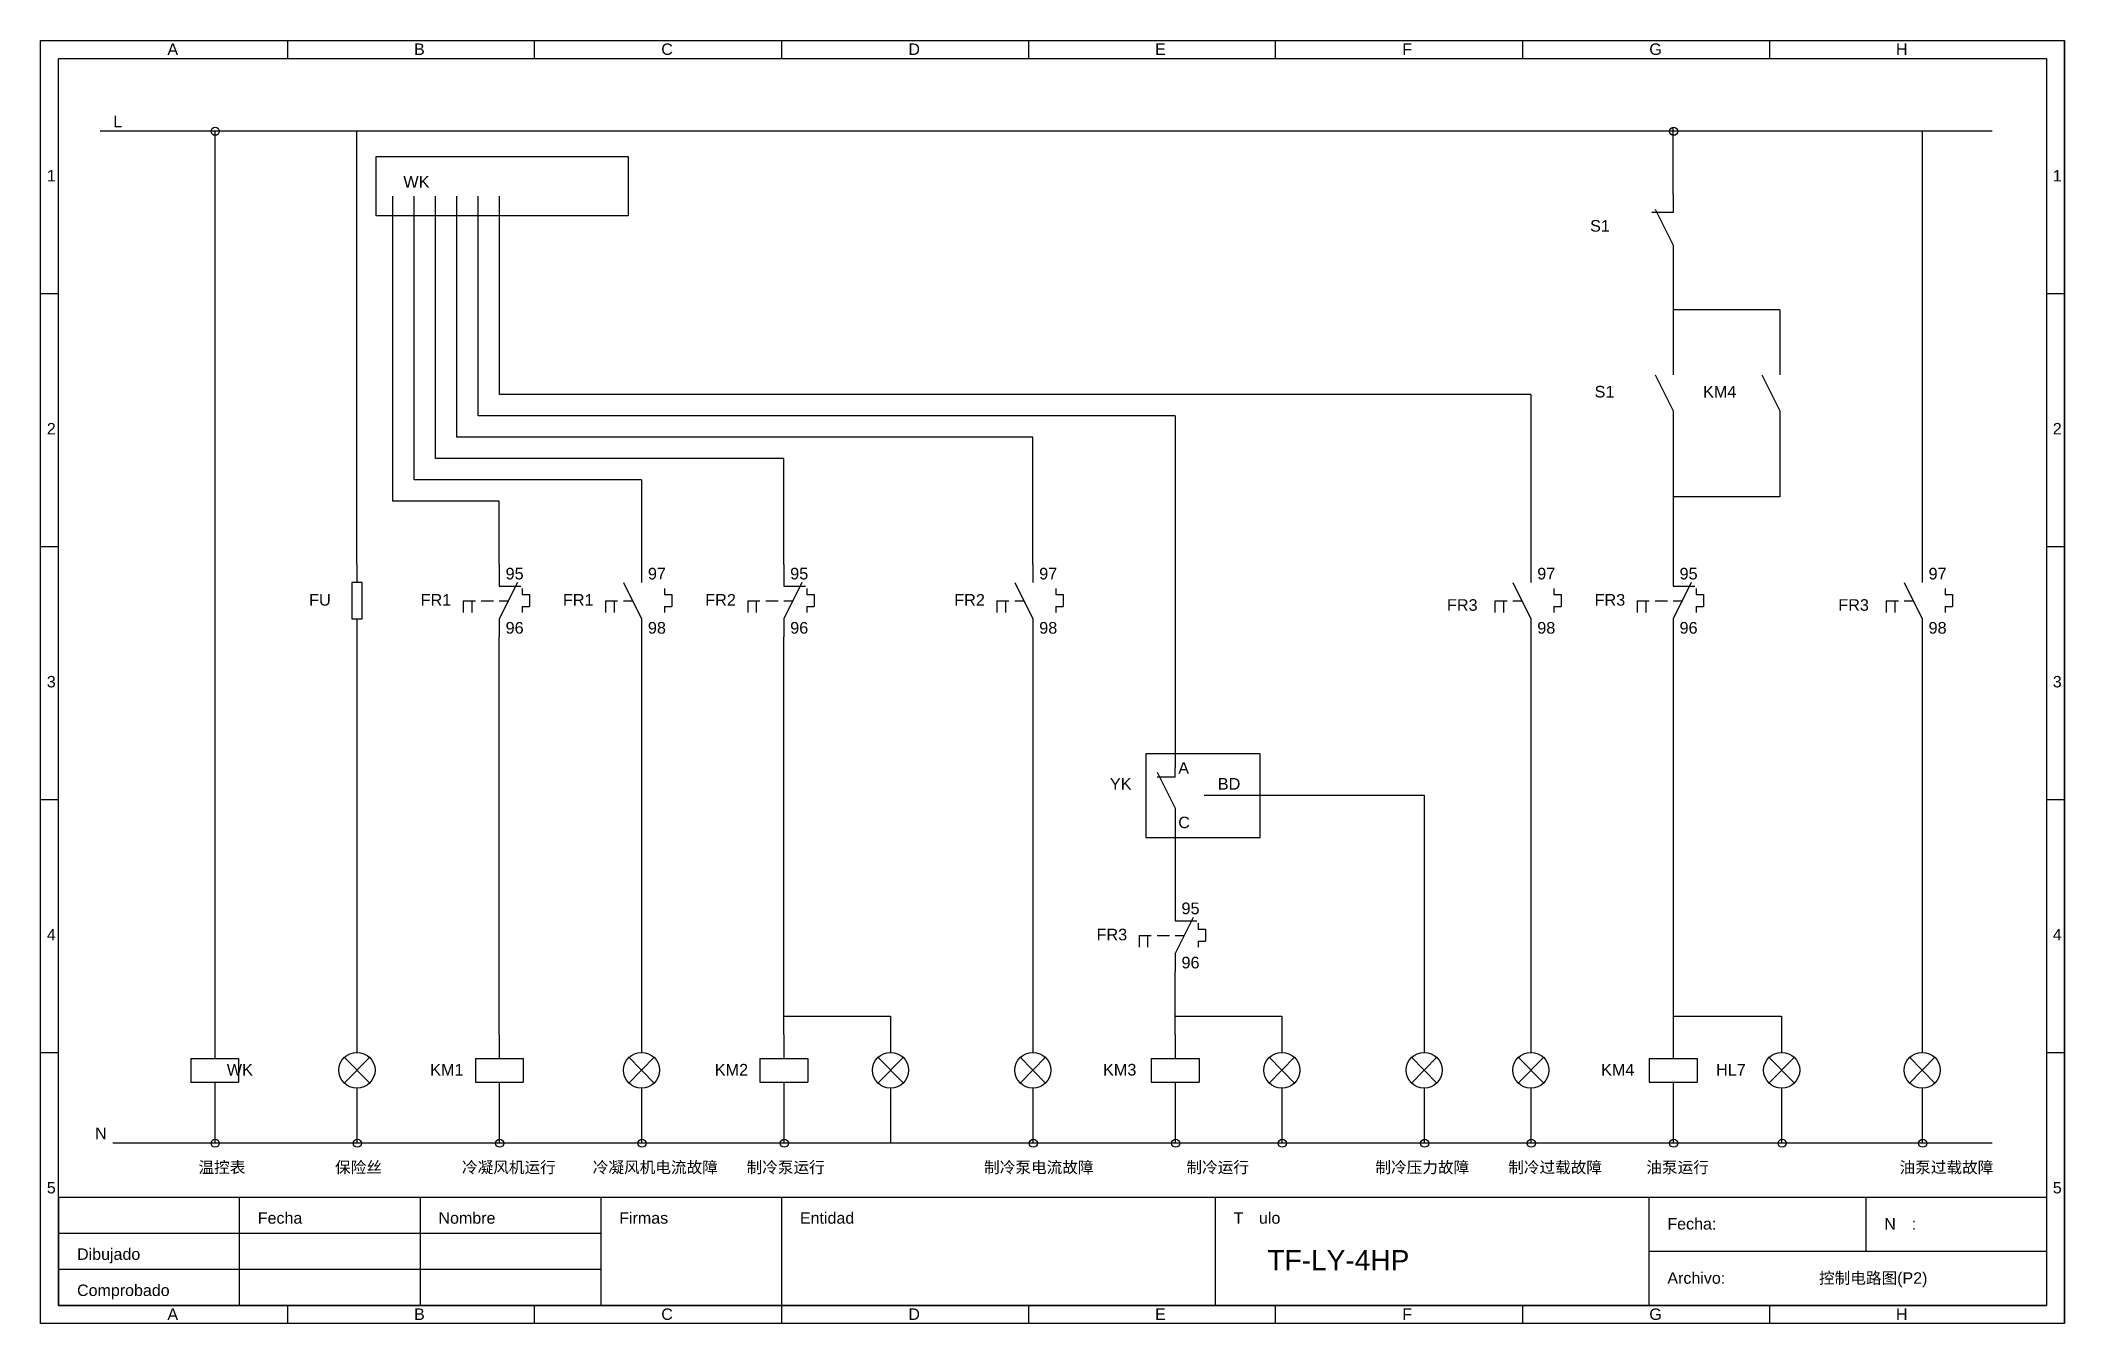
# Model space of a CAD drawing. Extents: x 0 to 654, y 8 to 419.
# Drawn here: x 369.5 to 654, y 238.6 to 418.9 of the extents above; entities that cross this region are included whole.
import ezdxf

# ---------------------------------------------------------------- set-up
doc = ezdxf.new("R2010")
doc.units = 0
doc.layers.get('0').update_dxf_attribs({"linetype": 'CONTINUOUS'})

msp = doc.modelspace()

# ---------------------------------------------------------------- texts
at = {"color": 94, "attachment_point": 1}
for s, insert, char_height in [('{\\fHelvetica|b0|i0|c0|p1;A}', (387.38, 418.48), 1.611), ('{\\fHelvetica|b0|i0|c0|p1;B}', (422.05, 418.48), 1.611), ('{\\fHelvetica|b0|i0|c0|p1;C}', (456.79, 418.48), 1.611), ('{\\fHelvetica|b0|i0|c0|p1;D}', (491.52, 418.48), 1.611), ('{\\fHelvetica|b0|i0|c0|p1;E}', (526.19, 418.48), 1.611), ('{\\fHelvetica|b0|i0|c0|p1;F}', (560.93, 418.48), 1.611), ('{\\fHelvetica|b0|i0|c0|p1;G}', (595.66, 418.48), 1.611), ('{\\fHelvetica|b0|i0|c0|p1;H}', (630.33, 418.48), 1.611), ('{\\fHelvetica|b0|i0|c0|p1;1}', (370.43, 400.7), 1.611), ('{\\fHelvetica|b0|i0|c0|p1;1}', (652.37, 400.7), 1.611), ('{\\fHelvetica|b0|i0|c0|p1;2}', (370.43, 365.14), 1.611), ('{\\fHelvetica|b0|i0|c0|p1;2}', (652.37, 365.14), 1.611), ('{\\fHelvetica|b0|i0|c0|p1;3}', (370.43, 329.58), 1.611), ('{\\fHelvetica|b0|i0|c0|p1;3}', (652.37, 329.58), 1.611), ('{\\fHelvetica|b0|i0|c0|p1;4}', (370.43, 294.02), 1.611), ('{\\fHelvetica|b0|i0|c0|p1;4}', (652.37, 294.02), 1.611), ('{\\fSimSun|b0|i0|c134|p2;温控表}', (391.75, 261.32), 1.611), ('{\\fSimSun|b0|i0|c134|p2;保险丝}', (410.94, 261.32), 1.611), ('{\\fSimSun|b0|i0|c134|p2;冷凝风机运行}', (428.78, 261.32), 1.611), ('{\\fSimSun|b0|i0|c134|p2;冷凝风机电流故障}', (447.16, 261.32), 1.611), ('{\\fSimSun|b0|i0|c134|p2;制冷泵运行}', (468.78, 261.32), 1.611), ('{\\fSimSun|b0|i0|c134|p2;制冷泵电流故障}', (502.16, 261.32), 1.611), ('{\\fSimSun|b0|i0|c134|p2;制冷运行}', (530.6, 261.32), 1.611), ('{\\fSimSun|b0|i0|c134|p2;制冷压力故障}', (557.16, 261.32), 1.611), ('{\\fSimSun|b0|i0|c134|p2;制冷过载故障}', (575.83, 261.32), 1.611), ('{\\fSimSun|b0|i0|c134|p2;油泵运行}', (595.24, 261.32), 1.611), ('{\\fSimSun|b0|i0|c134|p2;油泵过载故障}', (630.83, 261.32), 1.611), ('{\\fHelvetica|b0|i0|c0|p1;5}', (370.43, 258.46), 1.611), ('{\\fHelvetica|b0|i0|c0|p1;5}', (652.37, 258.46), 1.611), ('{\\fHelvetica|b0|i0|c0|p1;Fecha}', (400.08, 254.2), 1.611), ('{\\fHelvetica|b0|i0|c0|p1;Nombre}', (425.48, 254.2), 1.611), ('{\\fHelvetica|b0|i0|c0|p1;Firmas}', (450.88, 254.2), 1.611), ('{\\fHelvetica|b0|i0|c0|p1;Entidad}', (476.28, 254.2), 1.611), ('{\\fHelvetica|b0|i0|c0|p1;T}', (537.24, 254.2), 1.611), ('{\\fHelvetica|b0|i0|c0|p1;ulo}', (540.8, 254.2), 1.611), ('{\\fHelvetica|b0|i0|c0|p1;Fecha:}', (598.2, 253.38), 1.611), ('{\\fHelvetica|b0|i0|c0|p1;N}', (628.68, 253.38), 1.611), ('{\\fHelvetica|b0|i0|c0|p1;:}', (632.55, 253.38), 1.611), ('{\\fHelvetica|b0|i0|c0|p1;Dibujado}', (374.68, 249.12), 1.611), ('{\\fHelvetica|b0|i0|c0|p2;TF-L\\fHelvetica|b0|i0|c134|p2;Y\\fHelvetica|b0|i0|c0|p2;-\\fHelvetica|b0|i0|c134|p2;4H\\fHelvetica|b0|i0|c0|p2;P}', (541.97, 248.88), 2.82677), ('{\\fHelvetica|b0|i0|c0|p1;Archivo:}', (598.2, 245.76), 1.611), ('{\\fHelvetica|b0|i0|c0|p1;Comprobado}', (374.68, 244.04), 1.611), ('{\\fHelvetica|b0|i0|c0|p1;A}', (387.38, 240.68), 1.611), ('{\\fHelvetica|b0|i0|c0|p1;B}', (422.05, 240.68), 1.611), ('{\\fHelvetica|b0|i0|c0|p1;C}', (456.79, 240.68), 1.611), ('{\\fHelvetica|b0|i0|c0|p1;D}', (491.52, 240.68), 1.611), ('{\\fHelvetica|b0|i0|c0|p1;E}', (526.19, 240.68), 1.611), ('{\\fHelvetica|b0|i0|c0|p1;F}', (560.93, 240.68), 1.611), ('{\\fHelvetica|b0|i0|c0|p1;G}', (595.66, 240.68), 1.611), ('{\\fHelvetica|b0|i0|c0|p1;H}', (630.33, 240.68), 1.611)]:
    msp.add_mtext(s, dxfattribs=dict(at, insert=insert, char_height=char_height))
at = {"color": 0, "attachment_point": 1}
for s, insert, char_height in [('{\\fHelvetica|b0|i0|c0|p1;L}', (379.76, 408.32), 1.611), ('{\\fHelvetica|b0|i0|c0|p1;   WK}', (418.64, 399.85), 1.6324), ('{\\fHelvetica|b0|i0|c0|p1;  \\fHelvetica|b0|i0|c134|p1;S\\fHelvetica|b0|i0|c0|p1;1}', (586.07, 393.66), 1.6324), ('{\\fHelvetica|b0|i0|c0|p1;   S1}', (586.07, 370.35), 1.6324), ('{\\fHelvetica|b0|i0|c0|p1;   \\fHelvetica|b0|i0|c134|p1;KM4}', (601.31, 370.35), 1.6324), ('{\\fHelvetica|b0|i0|c0|p1;95}', (434.91, 344.78), 1.6324), ('{\\fHelvetica|b0|i0|c0|p1;97}', (454.91, 344.78), 1.6324), ('{\\fHelvetica|b0|i0|c0|p1;95}', (474.91, 344.78), 1.6324), ('{\\fHelvetica|b0|i0|c0|p1;97}', (509.91, 344.78), 1.6324), ('{\\fHelvetica|b0|i0|c0|p1;97}', (579.91, 344.78), 1.6324), ('{\\fHelvetica|b0|i0|c0|p1;95}', (599.91, 344.78), 1.6324), ('{\\fHelvetica|b0|i0|c0|p1;97}', (634.91, 344.78), 1.6324), ('{\\fHelvetica|b0|i0|c134|p1;FU}', (407.3, 341.09), 1.6324), ('{\\fHelvetica|b0|i0|c0|p1;  FR\\fHelvetica|b0|i0|c134|p1;1}', (421.7, 341.09), 1.6324), ('{\\fHelvetica|b0|i0|c0|p1;  FR\\fHelvetica|b0|i0|c134|p1;1}', (441.7, 341.09), 1.6324), ('{\\fHelvetica|b0|i0|c0|p1;  FR\\fHelvetica|b0|i0|c134|p1;2}', (461.7, 341.09), 1.6324), ('{\\fHelvetica|b0|i0|c0|p1;  FR\\fHelvetica|b0|i0|c134|p1;2}', (496.7, 341.09), 1.6324), ('{\\fHelvetica|b0|i0|c0|p1;  FR\\fHelvetica|b0|i0|c134|p1;3}', (565.95, 340.37), 1.6324), ('{\\fHelvetica|b0|i0|c0|p1;  FR\\fHelvetica|b0|i0|c134|p1;3}', (586.7, 341.09), 1.6324), ('{\\fHelvetica|b0|i0|c0|p1;  FR\\fHelvetica|b0|i0|c134|p1;3}', (620.95, 340.37), 1.6324), ('{\\fHelvetica|b0|i0|c0|p1;96}', (434.91, 337.16), 1.6324), ('{\\fHelvetica|b0|i0|c0|p1;98}', (454.91, 337.16), 1.6324), ('{\\fHelvetica|b0|i0|c0|p1;96}', (474.91, 337.16), 1.6324), ('{\\fHelvetica|b0|i0|c0|p1;98}', (509.91, 337.16), 1.6324), ('{\\fHelvetica|b0|i0|c0|p1;98}', (579.91, 337.16), 1.6324), ('{\\fHelvetica|b0|i0|c0|p1;96}', (599.91, 337.16), 1.6324), ('{\\fHelvetica|b0|i0|c0|p1;98}', (634.91, 337.16), 1.6324), ('{\\fHelvetica|b0|i0|c134|p1;A}', (529.46, 317.46), 1.611), ('{\\fHelvetica|b0|i0|c134|p1;YK}', (519.84, 315.23), 1.6324), ('{\\fHelvetica|b0|i0|c134|p1;BD}', (535.01, 315.23), 1.6324), ('{\\fHelvetica|b0|i0|c134|p1;C}', (529.46, 309.8), 1.611), ('{\\fHelvetica|b0|i0|c0|p1;95}', (529.91, 297.73), 1.6324), ('{\\fHelvetica|b0|i0|c0|p1;  FR\\fHelvetica|b0|i0|c134|p1;3}', (516.7, 294.05), 1.6324), ('{\\fHelvetica|b0|i0|c0|p1;96}', (529.91, 290.11), 1.6324), ('{\\fHelvetica|b0|i0|c0|p1;   WK}', (393.82, 275.05), 1.6324), ('{\\fHelvetica|b0|i0|c0|p1;  KM\\fHelvetica|b0|i0|c134|p1;1}', (423.04, 275.05), 1.6324), ('{\\fHelvetica|b0|i0|c0|p1;  KM\\fHelvetica|b0|i0|c134|p1;2}', (463.04, 275.05), 1.6324), ('{\\fHelvetica|b0|i0|c0|p1;  KM\\fHelvetica|b0|i0|c134|p1;3}', (517.61, 275.05), 1.6324), ('{\\fHelvetica|b0|i0|c0|p1;  KM\\fHelvetica|b0|i0|c134|p1;4}', (587.61, 275.05), 1.6324), ('{\\fHelvetica|b0|i0|c0|p1;  HL\\fHelvetica|b0|i0|c134|p1;7}', (603.78, 275.05), 1.6324), ('{\\fHelvetica|b0|i0|c0|p1;N}', (377.22, 266.08), 1.611)]:
    msp.add_mtext(s, dxfattribs=dict(at, insert=insert, char_height=char_height))
at = {"color": 94, "insert": (619.51, 245.76), "char_height": 1.61095, "width": 20.2376, "attachment_point": 1}
msp.add_mtext('{\\fSimSun|b0|i0|c134|p2;控制电路图\\fHelvetica|b0|i0|c0|p1;(P\\fHelvetica|b0|i0|c134|p1;2\\fHelvetica|b0|i0|c0|p1;)}', dxfattribs=at)

# ---------------------------------------------------------------- linework, layer by layer
at = {"color": 14}
for p, q in [((377.92, 406.2), (443.19, 406.2)), ((414.02, 345.24), (414.02, 406.2)), ((599.02, 397.25), (599.02, 406.7)), ((419.04, 354.14), (419.04, 397.02)), ((422.04, 357.14), (422.04, 397.02)), ((425.04, 360.14), (425.04, 397.02)), ((428.04, 363.14), (428.04, 397.02)), ((431.04, 366.14), (431.04, 397.02)), ((434.04, 369.14), (434.04, 397.02)), ((614.02, 381.02), (599.02, 381.02)), ((579.02, 369.14), (434.04, 369.14)), ((529.02, 366.14), (431.04, 366.14)), ((509.02, 363.14), (428.04, 363.14)), ((509.02, 345.24), (509.02, 363.14)), ((474.02, 360.14), (425.04, 360.14)), ((474.02, 345.24), (474.02, 360.14)), ((454.02, 357.14), (422.04, 357.14)), ((434.02, 354.14), (419.04, 354.14)), ((434.02, 345.24), (434.02, 354.14)), ((614.02, 354.76), (599.02, 354.76)), ((434.02, 279.2), (434.02, 335.08)), ((474.02, 279.2), (474.02, 335.08)), ((540.95, 312.84), (564.02, 312.84)), ((529.02, 279.2), (529.02, 288.03))]:
    msp.add_line(p, q, dxfattribs=at)
for p, q in [((599.02, 394.71), (596.02, 394.71)), ((583.28, 341.05), (583.28, 339.33)), ((638.28, 341.05), (638.28, 339.33)), ((529.02, 315.36), (526.48, 315.36)), ((533.1, 312.84), (540.95, 312.84))]:
    msp.add_line(p, q)
at = {"color": 94}
for points in [[(438.94, 418.9), (438.94, 416.36)], [(473.68, 418.9), (473.68, 416.36)], [(508.41, 418.9), (508.41, 416.36)], [(543.08, 418.9), (543.08, 416.36)], [(577.82, 418.9), (577.82, 416.36)], [(612.55, 418.9), (612.55, 416.36)], [(369.54, 383.34), (372.08, 383.34)], [(651.48, 383.34), (654.02, 383.34)], [(369.54, 347.78), (372.08, 347.78)], [(651.48, 347.78), (654.02, 347.78)], [(369.54, 312.22), (372.08, 312.22)], [(651.48, 312.22), (654.02, 312.22)], [(369.54, 276.66), (372.08, 276.66)], [(651.48, 276.66), (654.02, 276.66)], [(404.27, 241.1), (404.27, 238.56)], [(438.94, 241.1), (438.94, 238.56)], [(473.68, 241.1), (473.68, 238.56)], [(508.41, 241.1), (508.41, 238.56)], [(543.08, 241.1), (543.08, 238.56)], [(577.82, 241.1), (577.82, 238.56)], [(612.55, 241.1), (612.55, 238.56)]]:
    msp.add_lwpolyline(points, dxfattribs=at)
at = {"color": 14}
msp.add_lwpolyline([(510.89, 406.2), (643.86, 406.2)], dxfattribs=at)
for points in [[(416.72, 402.58), (452.13, 402.58), (452.13, 394.24), (416.72, 394.24)], [(413.32, 337.62), (414.73, 337.62), (414.73, 342.7), (413.32, 342.7)], [(540.95, 318.65), (524.9, 318.65), (524.9, 306.89), (540.95, 306.89)]]:
    msp.add_lwpolyline(points, close=True)
at = {"color": 5}
for points in [[(394.02, 269.04), (394.02, 263.96)], [(414.02, 269.04), (414.02, 263.96)], [(434.02, 269.04), (434.02, 263.96)], [(454.02, 269.04), (454.02, 263.96)], [(474.02, 269.04), (474.02, 263.96)], [(489.02, 269.04), (489.02, 263.96)], [(509.02, 269.04), (509.02, 263.96)], [(529.02, 269.04), (529.02, 263.96)], [(544.02, 269.04), (544.02, 263.96)], [(564.02, 269.04), (564.02, 263.96)], [(579.02, 269.04), (579.02, 263.96)], [(599.02, 269.04), (599.02, 263.96)], [(614.26, 269.04), (614.26, 263.96)], [(634.02, 269.04), (634.02, 263.96)], [(379.7, 263.96), (556.61, 263.96)], [(556.61, 263.96), (643.86, 263.96)]]:
    msp.add_lwpolyline(points, dxfattribs=at)
at = {"color": 94}
for points in [[(369.54, 418.9), (369.54, 418.9), (654.02, 418.9), (654.02, 418.9)], [(369.54, 238.56), (369.54, 238.56), (369.54, 418.9), (369.54, 418.9)], [(404.27, 418.9), (404.27, 418.9), (404.27, 416.36), (404.27, 416.36)], [(654.02, 418.9), (654.02, 418.9), (654.02, 238.56), (654.02, 238.56)], [(654.02, 238.56), (654.02, 238.56), (654.02, 418.9), (654.02, 418.9)], [(372.08, 416.36), (372.08, 416.36), (651.48, 416.36), (651.48, 416.36)], [(372.08, 241.1), (372.08, 241.1), (372.08, 416.36), (372.08, 416.36)], [(651.48, 416.36), (651.48, 416.36), (651.48, 241.1), (651.48, 241.1)], [(372.08, 256.34), (372.08, 256.34), (651.48, 256.34), (651.48, 256.34)], [(372.08, 256.34), (372.08, 256.34), (372.08, 241.1), (372.08, 241.1)], [(397.48, 256.34), (397.48, 256.34), (397.48, 241.1), (397.48, 241.1)], [(422.88, 256.34), (422.88, 256.34), (422.88, 241.1), (422.88, 241.1)], [(448.28, 256.34), (448.28, 256.34), (448.28, 241.1), (448.28, 241.1)], [(473.68, 256.34), (473.68, 256.34), (473.68, 241.1), (473.68, 241.1)], [(534.64, 256.34), (534.64, 256.34), (534.64, 241.1), (534.64, 241.1)], [(595.6, 256.34), (595.6, 256.34), (595.6, 241.1), (595.6, 241.1)], [(626.08, 256.34), (626.08, 256.34), (626.08, 248.72), (626.08, 248.72)], [(651.48, 256.34), (651.48, 256.34), (651.48, 241.1), (651.48, 241.1)], [(372.08, 251.26), (372.08, 251.26), (448.28, 251.26), (448.28, 251.26)], [(595.6, 248.72), (595.6, 248.72), (651.48, 248.72), (651.48, 248.72)], [(372.08, 246.18), (372.08, 246.18), (448.28, 246.18), (448.28, 246.18)], [(651.48, 241.1), (651.48, 241.1), (372.08, 241.1), (372.08, 241.1)], [(372.08, 241.1), (372.08, 241.1), (651.48, 241.1), (651.48, 241.1)], [(654.02, 238.56), (654.02, 238.56), (369.54, 238.56), (369.54, 238.56)]]:
    msp.add_open_spline(points, degree=3, dxfattribs=at)
at = {"color": 14}
for points in [[(394.66, 406.14), (394.66, 406.45), (394.4, 406.71), (394.08, 406.71), (393.77, 406.71), (393.51, 406.45), (393.51, 406.14), (393.51, 405.82), (393.77, 405.57), (394.08, 405.57), (394.4, 405.57), (394.66, 405.82), (394.66, 406.14), (394.66, 406.14), (394.66, 406.14), (394.66, 406.14)], [(394.66, 406.14), (394.66, 406.45), (394.4, 406.71), (394.08, 406.71), (393.77, 406.71), (393.51, 406.45), (393.51, 406.14), (393.51, 405.82), (393.77, 405.57), (394.08, 405.57), (394.4, 405.57), (394.66, 405.82), (394.66, 406.14), (394.66, 406.14), (394.66, 406.14), (394.66, 406.14)], [(394.66, 406.14), (394.66, 406.45), (394.4, 406.71), (394.08, 406.71), (393.77, 406.71), (393.51, 406.45), (393.51, 406.14), (393.51, 405.82), (393.77, 405.57), (394.08, 405.57), (394.4, 405.57), (394.66, 405.82), (394.66, 406.14), (394.66, 406.14), (394.66, 406.14), (394.66, 406.14)], [(394.66, 406.14), (394.66, 406.45), (394.4, 406.71), (394.08, 406.71), (393.77, 406.71), (393.51, 406.45), (393.51, 406.14), (393.51, 405.82), (393.77, 405.57), (394.08, 405.57), (394.4, 405.57), (394.66, 405.82), (394.66, 406.14), (394.66, 406.14), (394.66, 406.14), (394.66, 406.14)], [(599.66, 406.14), (599.66, 406.45), (599.4, 406.71), (599.08, 406.71), (598.77, 406.71), (598.51, 406.45), (598.51, 406.14), (598.51, 405.82), (598.77, 405.57), (599.08, 405.57), (599.4, 405.57), (599.66, 405.82), (599.66, 406.14), (599.66, 406.14), (599.66, 406.14), (599.66, 406.14)], [(599.66, 406.14), (599.66, 406.45), (599.4, 406.71), (599.08, 406.71), (598.77, 406.71), (598.51, 406.45), (598.51, 406.14), (598.51, 405.82), (598.77, 405.57), (599.08, 405.57), (599.4, 405.57), (599.66, 405.82), (599.66, 406.14), (599.66, 406.14), (599.66, 406.14), (599.66, 406.14)], [(599.66, 406.14), (599.66, 406.45), (599.4, 406.71), (599.08, 406.71), (598.77, 406.71), (598.51, 406.45), (598.51, 406.14), (598.51, 405.82), (598.77, 405.57), (599.08, 405.57), (599.4, 405.57), (599.66, 405.82), (599.66, 406.14), (599.66, 406.14), (599.66, 406.14), (599.66, 406.14)], [(599.66, 406.14), (599.66, 406.45), (599.4, 406.71), (599.08, 406.71), (598.77, 406.71), (598.51, 406.45), (598.51, 406.14), (598.51, 405.82), (598.77, 405.57), (599.08, 405.57), (599.4, 405.57), (599.66, 405.82), (599.66, 406.14), (599.66, 406.14), (599.66, 406.14), (599.66, 406.14)], [(394.66, 263.9), (394.66, 264.21), (394.4, 264.47), (394.08, 264.47), (393.77, 264.47), (393.51, 264.21), (393.51, 263.9), (393.51, 263.58), (393.77, 263.33), (394.08, 263.33), (394.4, 263.33), (394.66, 263.58), (394.66, 263.9), (394.66, 263.9), (394.66, 263.9), (394.66, 263.9)], [(394.66, 263.9), (394.66, 264.21), (394.4, 264.47), (394.08, 264.47), (393.77, 264.47), (393.51, 264.21), (393.51, 263.9), (393.51, 263.58), (393.77, 263.33), (394.08, 263.33), (394.4, 263.33), (394.66, 263.58), (394.66, 263.9), (394.66, 263.9), (394.66, 263.9), (394.66, 263.9)], [(394.66, 263.9), (394.66, 264.21), (394.4, 264.47), (394.08, 264.47), (393.77, 264.47), (393.51, 264.21), (393.51, 263.9), (393.51, 263.58), (393.77, 263.33), (394.08, 263.33), (394.4, 263.33), (394.66, 263.58), (394.66, 263.9), (394.66, 263.9), (394.66, 263.9), (394.66, 263.9)], [(394.66, 263.9), (394.66, 264.21), (394.4, 264.47), (394.08, 264.47), (393.77, 264.47), (393.51, 264.21), (393.51, 263.9), (393.51, 263.58), (393.77, 263.33), (394.08, 263.33), (394.4, 263.33), (394.66, 263.58), (394.66, 263.9), (394.66, 263.9), (394.66, 263.9), (394.66, 263.9)], [(414.66, 263.9), (414.66, 264.21), (414.4, 264.47), (414.08, 264.47), (413.77, 264.47), (413.51, 264.21), (413.51, 263.9), (413.51, 263.58), (413.77, 263.33), (414.08, 263.33), (414.4, 263.33), (414.66, 263.58), (414.66, 263.9), (414.66, 263.9), (414.66, 263.9), (414.66, 263.9)], [(414.66, 263.9), (414.66, 264.21), (414.4, 264.47), (414.08, 264.47), (413.77, 264.47), (413.51, 264.21), (413.51, 263.9), (413.51, 263.58), (413.77, 263.33), (414.08, 263.33), (414.4, 263.33), (414.66, 263.58), (414.66, 263.9), (414.66, 263.9), (414.66, 263.9), (414.66, 263.9)], [(414.66, 263.9), (414.66, 264.21), (414.4, 264.47), (414.08, 264.47), (413.77, 264.47), (413.51, 264.21), (413.51, 263.9), (413.51, 263.58), (413.77, 263.33), (414.08, 263.33), (414.4, 263.33), (414.66, 263.58), (414.66, 263.9), (414.66, 263.9), (414.66, 263.9), (414.66, 263.9)], [(414.66, 263.9), (414.66, 264.21), (414.4, 264.47), (414.08, 264.47), (413.77, 264.47), (413.51, 264.21), (413.51, 263.9), (413.51, 263.58), (413.77, 263.33), (414.08, 263.33), (414.4, 263.33), (414.66, 263.58), (414.66, 263.9), (414.66, 263.9), (414.66, 263.9), (414.66, 263.9)], [(434.66, 263.9), (434.66, 264.21), (434.4, 264.47), (434.08, 264.47), (433.77, 264.47), (433.51, 264.21), (433.51, 263.9), (433.51, 263.58), (433.77, 263.33), (434.08, 263.33), (434.4, 263.33), (434.66, 263.58), (434.66, 263.9), (434.66, 263.9), (434.66, 263.9), (434.66, 263.9)], [(434.66, 263.9), (434.66, 264.21), (434.4, 264.47), (434.08, 264.47), (433.77, 264.47), (433.51, 264.21), (433.51, 263.9), (433.51, 263.58), (433.77, 263.33), (434.08, 263.33), (434.4, 263.33), (434.66, 263.58), (434.66, 263.9), (434.66, 263.9), (434.66, 263.9), (434.66, 263.9)], [(434.66, 263.9), (434.66, 264.21), (434.4, 264.47), (434.08, 264.47), (433.77, 264.47), (433.51, 264.21), (433.51, 263.9), (433.51, 263.58), (433.77, 263.33), (434.08, 263.33), (434.4, 263.33), (434.66, 263.58), (434.66, 263.9), (434.66, 263.9), (434.66, 263.9), (434.66, 263.9)], [(434.66, 263.9), (434.66, 264.21), (434.4, 264.47), (434.08, 264.47), (433.77, 264.47), (433.51, 264.21), (433.51, 263.9), (433.51, 263.58), (433.77, 263.33), (434.08, 263.33), (434.4, 263.33), (434.66, 263.58), (434.66, 263.9), (434.66, 263.9), (434.66, 263.9), (434.66, 263.9)], [(454.66, 263.9), (454.66, 264.21), (454.4, 264.47), (454.08, 264.47), (453.77, 264.47), (453.51, 264.21), (453.51, 263.9), (453.51, 263.58), (453.77, 263.33), (454.08, 263.33), (454.4, 263.33), (454.66, 263.58), (454.66, 263.9), (454.66, 263.9), (454.66, 263.9), (454.66, 263.9)], [(454.66, 263.9), (454.66, 264.21), (454.4, 264.47), (454.08, 264.47), (453.77, 264.47), (453.51, 264.21), (453.51, 263.9), (453.51, 263.58), (453.77, 263.33), (454.08, 263.33), (454.4, 263.33), (454.66, 263.58), (454.66, 263.9), (454.66, 263.9), (454.66, 263.9), (454.66, 263.9)], [(454.66, 263.9), (454.66, 264.21), (454.4, 264.47), (454.08, 264.47), (453.77, 264.47), (453.51, 264.21), (453.51, 263.9), (453.51, 263.58), (453.77, 263.33), (454.08, 263.33), (454.4, 263.33), (454.66, 263.58), (454.66, 263.9), (454.66, 263.9), (454.66, 263.9), (454.66, 263.9)], [(454.66, 263.9), (454.66, 264.21), (454.4, 264.47), (454.08, 264.47), (453.77, 264.47), (453.51, 264.21), (453.51, 263.9), (453.51, 263.58), (453.77, 263.33), (454.08, 263.33), (454.4, 263.33), (454.66, 263.58), (454.66, 263.9), (454.66, 263.9), (454.66, 263.9), (454.66, 263.9)], [(474.66, 263.9), (474.66, 264.21), (474.4, 264.47), (474.08, 264.47), (473.77, 264.47), (473.51, 264.21), (473.51, 263.9), (473.51, 263.58), (473.77, 263.33), (474.08, 263.33), (474.4, 263.33), (474.66, 263.58), (474.66, 263.9), (474.66, 263.9), (474.66, 263.9), (474.66, 263.9)], [(474.66, 263.9), (474.66, 264.21), (474.4, 264.47), (474.08, 264.47), (473.77, 264.47), (473.51, 264.21), (473.51, 263.9), (473.51, 263.58), (473.77, 263.33), (474.08, 263.33), (474.4, 263.33), (474.66, 263.58), (474.66, 263.9), (474.66, 263.9), (474.66, 263.9), (474.66, 263.9)], [(474.66, 263.9), (474.66, 264.21), (474.4, 264.47), (474.08, 264.47), (473.77, 264.47), (473.51, 264.21), (473.51, 263.9), (473.51, 263.58), (473.77, 263.33), (474.08, 263.33), (474.4, 263.33), (474.66, 263.58), (474.66, 263.9), (474.66, 263.9), (474.66, 263.9), (474.66, 263.9)], [(474.66, 263.9), (474.66, 264.21), (474.4, 264.47), (474.08, 264.47), (473.77, 264.47), (473.51, 264.21), (473.51, 263.9), (473.51, 263.58), (473.77, 263.33), (474.08, 263.33), (474.4, 263.33), (474.66, 263.58), (474.66, 263.9), (474.66, 263.9), (474.66, 263.9), (474.66, 263.9)], [(509.66, 263.9), (509.66, 264.21), (509.4, 264.47), (509.08, 264.47), (508.77, 264.47), (508.51, 264.21), (508.51, 263.9), (508.51, 263.58), (508.77, 263.33), (509.08, 263.33), (509.4, 263.33), (509.66, 263.58), (509.66, 263.9), (509.66, 263.9), (509.66, 263.9), (509.66, 263.9)], [(509.66, 263.9), (509.66, 264.21), (509.4, 264.47), (509.08, 264.47), (508.77, 264.47), (508.51, 264.21), (508.51, 263.9), (508.51, 263.58), (508.77, 263.33), (509.08, 263.33), (509.4, 263.33), (509.66, 263.58), (509.66, 263.9), (509.66, 263.9), (509.66, 263.9), (509.66, 263.9)], [(509.66, 263.9), (509.66, 264.21), (509.4, 264.47), (509.08, 264.47), (508.77, 264.47), (508.51, 264.21), (508.51, 263.9), (508.51, 263.58), (508.77, 263.33), (509.08, 263.33), (509.4, 263.33), (509.66, 263.58), (509.66, 263.9), (509.66, 263.9), (509.66, 263.9), (509.66, 263.9)], [(509.66, 263.9), (509.66, 264.21), (509.4, 264.47), (509.08, 264.47), (508.77, 264.47), (508.51, 264.21), (508.51, 263.9), (508.51, 263.58), (508.77, 263.33), (509.08, 263.33), (509.4, 263.33), (509.66, 263.58), (509.66, 263.9), (509.66, 263.9), (509.66, 263.9), (509.66, 263.9)], [(529.66, 263.9), (529.66, 264.21), (529.4, 264.47), (529.08, 264.47), (528.77, 264.47), (528.51, 264.21), (528.51, 263.9), (528.51, 263.58), (528.77, 263.33), (529.08, 263.33), (529.4, 263.33), (529.66, 263.58), (529.66, 263.9), (529.66, 263.9), (529.66, 263.9), (529.66, 263.9)], [(529.66, 263.9), (529.66, 264.21), (529.4, 264.47), (529.08, 264.47), (528.77, 264.47), (528.51, 264.21), (528.51, 263.9), (528.51, 263.58), (528.77, 263.33), (529.08, 263.33), (529.4, 263.33), (529.66, 263.58), (529.66, 263.9), (529.66, 263.9), (529.66, 263.9), (529.66, 263.9)], [(529.66, 263.9), (529.66, 264.21), (529.4, 264.47), (529.08, 264.47), (528.77, 264.47), (528.51, 264.21), (528.51, 263.9), (528.51, 263.58), (528.77, 263.33), (529.08, 263.33), (529.4, 263.33), (529.66, 263.58), (529.66, 263.9), (529.66, 263.9), (529.66, 263.9), (529.66, 263.9)], [(529.66, 263.9), (529.66, 264.21), (529.4, 264.47), (529.08, 264.47), (528.77, 264.47), (528.51, 264.21), (528.51, 263.9), (528.51, 263.58), (528.77, 263.33), (529.08, 263.33), (529.4, 263.33), (529.66, 263.58), (529.66, 263.9), (529.66, 263.9), (529.66, 263.9), (529.66, 263.9)], [(544.66, 263.9), (544.66, 264.21), (544.4, 264.47), (544.08, 264.47), (543.77, 264.47), (543.51, 264.21), (543.51, 263.9), (543.51, 263.58), (543.77, 263.33), (544.08, 263.33), (544.4, 263.33), (544.66, 263.58), (544.66, 263.9), (544.66, 263.9), (544.66, 263.9), (544.66, 263.9)], [(544.66, 263.9), (544.66, 264.21), (544.4, 264.47), (544.08, 264.47), (543.77, 264.47), (543.51, 264.21), (543.51, 263.9), (543.51, 263.58), (543.77, 263.33), (544.08, 263.33), (544.4, 263.33), (544.66, 263.58), (544.66, 263.9), (544.66, 263.9), (544.66, 263.9), (544.66, 263.9)], [(544.66, 263.9), (544.66, 264.21), (544.4, 264.47), (544.08, 264.47), (543.77, 264.47), (543.51, 264.21), (543.51, 263.9), (543.51, 263.58), (543.77, 263.33), (544.08, 263.33), (544.4, 263.33), (544.66, 263.58), (544.66, 263.9), (544.66, 263.9), (544.66, 263.9), (544.66, 263.9)], [(544.66, 263.9), (544.66, 264.21), (544.4, 264.47), (544.08, 264.47), (543.77, 264.47), (543.51, 264.21), (543.51, 263.9), (543.51, 263.58), (543.77, 263.33), (544.08, 263.33), (544.4, 263.33), (544.66, 263.58), (544.66, 263.9), (544.66, 263.9), (544.66, 263.9), (544.66, 263.9)], [(564.66, 263.9), (564.66, 264.21), (564.4, 264.47), (564.08, 264.47), (563.77, 264.47), (563.51, 264.21), (563.51, 263.9), (563.51, 263.58), (563.77, 263.33), (564.08, 263.33), (564.4, 263.33), (564.66, 263.58), (564.66, 263.9), (564.66, 263.9), (564.66, 263.9), (564.66, 263.9)], [(564.66, 263.9), (564.66, 264.21), (564.4, 264.47), (564.08, 264.47), (563.77, 264.47), (563.51, 264.21), (563.51, 263.9), (563.51, 263.58), (563.77, 263.33), (564.08, 263.33), (564.4, 263.33), (564.66, 263.58), (564.66, 263.9), (564.66, 263.9), (564.66, 263.9), (564.66, 263.9)], [(564.66, 263.9), (564.66, 264.21), (564.4, 264.47), (564.08, 264.47), (563.77, 264.47), (563.51, 264.21), (563.51, 263.9), (563.51, 263.58), (563.77, 263.33), (564.08, 263.33), (564.4, 263.33), (564.66, 263.58), (564.66, 263.9), (564.66, 263.9), (564.66, 263.9), (564.66, 263.9)], [(564.66, 263.9), (564.66, 264.21), (564.4, 264.47), (564.08, 264.47), (563.77, 264.47), (563.51, 264.21), (563.51, 263.9), (563.51, 263.58), (563.77, 263.33), (564.08, 263.33), (564.4, 263.33), (564.66, 263.58), (564.66, 263.9), (564.66, 263.9), (564.66, 263.9), (564.66, 263.9)], [(579.66, 263.9), (579.66, 264.21), (579.4, 264.47), (579.08, 264.47), (578.77, 264.47), (578.51, 264.21), (578.51, 263.9), (578.51, 263.58), (578.77, 263.33), (579.08, 263.33), (579.4, 263.33), (579.66, 263.58), (579.66, 263.9), (579.66, 263.9), (579.66, 263.9), (579.66, 263.9)], [(579.66, 263.9), (579.66, 264.21), (579.4, 264.47), (579.08, 264.47), (578.77, 264.47), (578.51, 264.21), (578.51, 263.9), (578.51, 263.58), (578.77, 263.33), (579.08, 263.33), (579.4, 263.33), (579.66, 263.58), (579.66, 263.9), (579.66, 263.9), (579.66, 263.9), (579.66, 263.9)], [(579.66, 263.9), (579.66, 264.21), (579.4, 264.47), (579.08, 264.47), (578.77, 264.47), (578.51, 264.21), (578.51, 263.9), (578.51, 263.58), (578.77, 263.33), (579.08, 263.33), (579.4, 263.33), (579.66, 263.58), (579.66, 263.9), (579.66, 263.9), (579.66, 263.9), (579.66, 263.9)], [(579.66, 263.9), (579.66, 264.21), (579.4, 264.47), (579.08, 264.47), (578.77, 264.47), (578.51, 264.21), (578.51, 263.9), (578.51, 263.58), (578.77, 263.33), (579.08, 263.33), (579.4, 263.33), (579.66, 263.58), (579.66, 263.9), (579.66, 263.9), (579.66, 263.9), (579.66, 263.9)], [(599.66, 263.9), (599.66, 264.21), (599.4, 264.47), (599.08, 264.47), (598.77, 264.47), (598.51, 264.21), (598.51, 263.9), (598.51, 263.58), (598.77, 263.33), (599.08, 263.33), (599.4, 263.33), (599.66, 263.58), (599.66, 263.9), (599.66, 263.9), (599.66, 263.9), (599.66, 263.9)], [(599.66, 263.9), (599.66, 264.21), (599.4, 264.47), (599.08, 264.47), (598.77, 264.47), (598.51, 264.21), (598.51, 263.9), (598.51, 263.58), (598.77, 263.33), (599.08, 263.33), (599.4, 263.33), (599.66, 263.58), (599.66, 263.9), (599.66, 263.9), (599.66, 263.9), (599.66, 263.9)], [(599.66, 263.9), (599.66, 264.21), (599.4, 264.47), (599.08, 264.47), (598.77, 264.47), (598.51, 264.21), (598.51, 263.9), (598.51, 263.58), (598.77, 263.33), (599.08, 263.33), (599.4, 263.33), (599.66, 263.58), (599.66, 263.9), (599.66, 263.9), (599.66, 263.9), (599.66, 263.9)], [(599.66, 263.9), (599.66, 264.21), (599.4, 264.47), (599.08, 264.47), (598.77, 264.47), (598.51, 264.21), (598.51, 263.9), (598.51, 263.58), (598.77, 263.33), (599.08, 263.33), (599.4, 263.33), (599.66, 263.58), (599.66, 263.9), (599.66, 263.9), (599.66, 263.9), (599.66, 263.9)], [(614.9, 263.9), (614.9, 264.21), (614.64, 264.47), (614.32, 264.47), (614.01, 264.47), (613.75, 264.21), (613.75, 263.9), (613.75, 263.58), (614.01, 263.33), (614.32, 263.33), (614.64, 263.33), (614.9, 263.58), (614.9, 263.9), (614.9, 263.9), (614.9, 263.9), (614.9, 263.9)], [(614.9, 263.9), (614.9, 264.21), (614.64, 264.47), (614.32, 264.47), (614.01, 264.47), (613.75, 264.21), (613.75, 263.9), (613.75, 263.58), (614.01, 263.33), (614.32, 263.33), (614.64, 263.33), (614.9, 263.58), (614.9, 263.9), (614.9, 263.9), (614.9, 263.9), (614.9, 263.9)], [(614.9, 263.9), (614.9, 264.21), (614.64, 264.47), (614.32, 264.47), (614.01, 264.47), (613.75, 264.21), (613.75, 263.9), (613.75, 263.58), (614.01, 263.33), (614.32, 263.33), (614.64, 263.33), (614.9, 263.58), (614.9, 263.9), (614.9, 263.9), (614.9, 263.9), (614.9, 263.9)], [(614.9, 263.9), (614.9, 264.21), (614.64, 264.47), (614.32, 264.47), (614.01, 264.47), (613.75, 264.21), (613.75, 263.9), (613.75, 263.58), (614.01, 263.33), (614.32, 263.33), (614.64, 263.33), (614.9, 263.58), (614.9, 263.9), (614.9, 263.9), (614.9, 263.9), (614.9, 263.9)], [(634.66, 263.9), (634.66, 264.21), (634.4, 264.47), (634.08, 264.47), (633.77, 264.47), (633.51, 264.21), (633.51, 263.9), (633.51, 263.58), (633.77, 263.33), (634.08, 263.33), (634.4, 263.33), (634.66, 263.58), (634.66, 263.9), (634.66, 263.9), (634.66, 263.9), (634.66, 263.9)], [(634.66, 263.9), (634.66, 264.21), (634.4, 264.47), (634.08, 264.47), (633.77, 264.47), (633.51, 264.21), (633.51, 263.9), (633.51, 263.58), (633.77, 263.33), (634.08, 263.33), (634.4, 263.33), (634.66, 263.58), (634.66, 263.9), (634.66, 263.9), (634.66, 263.9), (634.66, 263.9)], [(634.66, 263.9), (634.66, 264.21), (634.4, 264.47), (634.08, 264.47), (633.77, 264.47), (633.51, 264.21), (633.51, 263.9), (633.51, 263.58), (633.77, 263.33), (634.08, 263.33), (634.4, 263.33), (634.66, 263.58), (634.66, 263.9), (634.66, 263.9), (634.66, 263.9), (634.66, 263.9)], [(634.66, 263.9), (634.66, 264.21), (634.4, 264.47), (634.08, 264.47), (633.77, 264.47), (633.51, 264.21), (633.51, 263.9), (633.51, 263.58), (633.77, 263.33), (634.08, 263.33), (634.4, 263.33), (634.66, 263.58), (634.66, 263.9), (634.66, 263.9), (634.66, 263.9), (634.66, 263.9)]]:
    msp.add_open_spline(points, degree=3, knots=[0, 0, 0, 0, 1, 1, 1, 2, 2, 2, 3, 3, 3, 4, 4, 4, 5, 5, 5, 5], dxfattribs=at)
for points in [[(394.02, 406.2), (394.02, 406.2), (394.02, 355.4), (394.02, 355.4)], [(443.19, 406.2), (443.19, 406.2), (513.43, 406.2), (513.43, 406.2)], [(634.02, 406.2), (634.02, 348.51), (634.02, 345.24), (634.02, 345.24)], [(599.02, 387.59), (599.02, 381.44), (599.02, 374.45), (599.02, 374.45)], [(614.02, 381.02), (614.02, 377.33), (614.02, 374.45), (614.02, 374.45)], [(579.02, 369.14), (579.02, 348.51), (579.02, 345.24), (579.02, 345.24)], [(529.02, 366.14), (529.02, 316.71), (529.02, 316.71), (529.02, 316.71)], [(599.02, 364.29), (599.02, 345.24), (599.02, 345.24), (599.02, 345.24)], [(614.02, 364.29), (614.02, 364.29), (614.02, 359.52), (614.02, 354.76)], [(454.02, 357.14), (454.02, 350.13), (454.02, 345.24), (454.02, 345.24)], [(394.02, 355.4), (394.02, 355.4), (394.02, 279.2), (394.02, 279.2)], [(414.02, 336.35), (414.02, 306.5), (414.02, 279.2), (414.02, 279.2)], [(454.02, 335.08), (454.02, 335.08), (454.02, 279.2), (454.02, 279.2)], [(509.02, 335.08), (509.02, 335.08), (509.02, 279.2), (509.02, 279.2)], [(579.02, 335.08), (579.02, 335.08), (579.02, 279.2), (579.02, 279.2)], [(599.02, 335.08), (599.02, 283.5), (599.02, 279.2), (599.02, 279.2)], [(634.02, 335.08), (634.02, 335.08), (634.02, 279.2), (634.02, 279.2)], [(564.02, 312.84), (564.02, 297.26), (564.02, 279.2), (564.02, 279.2)], [(529.02, 308.45), (529.02, 308.45), (529.02, 298.19), (529.02, 298.19)], [(474.02, 281.74), (474.02, 281.74), (489.02, 281.74), (489.02, 281.74)], [(489.02, 281.74), (489.02, 281.74), (489.02, 279.2), (489.02, 279.2)], [(529.02, 281.74), (529.02, 281.74), (544.02, 281.74), (544.02, 281.74)], [(544.02, 281.74), (544.02, 281.74), (544.02, 279.2), (544.02, 279.2)], [(599.02, 281.74), (599.02, 281.74), (614.26, 281.74), (614.26, 281.74)], [(614.26, 281.74), (614.26, 281.74), (614.26, 279.2), (614.26, 279.2)]]:
    msp.add_open_spline(points, degree=3, dxfattribs=at)
at = {"color": 0}
for points in [[(599.02, 397.25), (599.02, 397.25), (599.02, 394.71), (599.02, 394.71)], [(596.48, 395.21), (596.48, 395.21), (599.02, 390.13), (599.02, 390.13)], [(599.02, 390.13), (599.02, 390.13), (599.02, 387.59), (599.02, 387.59)], [(599.02, 374.45), (599.02, 374.45), (599.02, 371.91), (599.02, 371.91)], [(614.02, 374.45), (614.02, 374.45), (614.02, 371.91), (614.02, 371.91)], [(596.48, 371.91), (596.48, 371.91), (599.02, 366.83), (599.02, 366.83)], [(611.48, 371.91), (611.48, 371.91), (614.02, 366.83), (614.02, 366.83)], [(599.02, 366.83), (599.02, 366.83), (599.02, 364.29), (599.02, 364.29)], [(614.02, 366.83), (614.02, 366.83), (614.02, 364.29), (614.02, 364.29)], [(414.02, 345.24), (414.02, 345.24), (414.02, 342.7), (414.02, 342.7)], [(434.02, 345.24), (434.02, 345.24), (434.02, 342.7), (434.02, 342.7)], [(454.02, 345.24), (454.02, 345.24), (454.02, 342.7), (454.02, 342.7)], [(474.02, 345.24), (474.02, 345.24), (474.02, 342.7), (474.02, 342.7)], [(509.02, 345.24), (509.02, 345.24), (509.02, 342.7), (509.02, 342.7)], [(579.02, 345.24), (579.02, 345.24), (579.02, 342.7), (579.02, 342.7)], [(599.02, 345.24), (599.02, 345.24), (599.02, 342.7), (599.02, 342.7)], [(634.02, 345.24), (634.02, 345.24), (634.02, 342.7), (634.02, 342.7)], [(436.56, 342.7), (436.56, 342.7), (434.02, 337.62), (434.02, 337.62)], [(434.02, 342.7), (434.02, 342.7), (434.02, 342.19), (434.02, 342.19)], [(434.02, 342.19), (434.02, 342.19), (437.07, 342.19), (437.07, 342.19)], [(437.26, 341.87), (437.26, 341.87), (437.26, 341.05), (437.26, 341.05)], [(451.48, 342.7), (451.48, 342.7), (454.02, 337.62), (454.02, 337.62)], [(457.26, 341.87), (457.26, 341.87), (457.26, 341.05), (457.26, 341.05)], [(476.56, 342.7), (476.56, 342.7), (474.02, 337.62), (474.02, 337.62)], [(474.02, 342.7), (474.02, 342.7), (474.02, 342.19), (474.02, 342.19)], [(474.02, 342.19), (474.02, 342.19), (477.07, 342.19), (477.07, 342.19)], [(477.26, 341.87), (477.26, 341.87), (477.26, 341.05), (477.26, 341.05)], [(506.48, 342.7), (506.48, 342.7), (509.02, 337.62), (509.02, 337.62)], [(512.26, 341.87), (512.26, 341.87), (512.26, 341.05), (512.26, 341.05)], [(576.48, 342.7), (576.48, 342.7), (579.02, 337.62), (579.02, 337.62)], [(582.26, 341.87), (582.26, 341.87), (582.26, 341.05), (582.26, 341.05)], [(601.56, 342.7), (601.56, 342.7), (599.02, 337.62), (599.02, 337.62)], [(599.02, 342.7), (599.02, 342.7), (599.02, 342.19), (599.02, 342.19)], [(599.02, 342.19), (599.02, 342.19), (602.07, 342.19), (602.07, 342.19)], [(602.26, 341.87), (602.26, 341.87), (602.26, 341.05), (602.26, 341.05)], [(631.48, 342.7), (631.48, 342.7), (634.02, 337.62), (634.02, 337.62)], [(637.26, 341.87), (637.26, 341.87), (637.26, 341.05), (637.26, 341.05)], [(428.94, 340.16), (428.94, 340.16), (430.66, 340.16), (430.66, 340.16)], [(428.94, 340.16), (428.94, 340.16), (428.94, 338.51), (428.94, 338.51)], [(430.15, 340.16), (430.15, 340.16), (430.15, 338.51), (430.15, 338.51)], [(431.48, 340.16), (431.48, 340.16), (433.2, 340.16), (433.2, 340.16)], [(434.02, 340.16), (434.02, 340.16), (435.35, 340.16), (435.35, 340.16)], [(437.26, 341.05), (437.26, 341.05), (438.28, 341.05), (438.28, 341.05)], [(437.26, 339.33), (437.26, 339.33), (438.28, 339.33), (438.28, 339.33)], [(437.26, 339.33), (437.26, 339.33), (437.26, 338.51), (437.26, 338.51)], [(438.28, 341.05), (438.28, 341.05), (438.28, 339.33), (438.28, 339.33)], [(448.94, 340.16), (448.94, 340.16), (450.66, 340.16), (450.66, 340.16)], [(448.94, 340.16), (448.94, 340.16), (448.94, 338.51), (448.94, 338.51)], [(450.15, 340.16), (450.15, 340.16), (450.15, 338.51), (450.15, 338.51)], [(451.48, 340.16), (451.48, 340.16), (452.81, 340.16), (452.81, 340.16)], [(457.26, 341.05), (457.26, 341.05), (458.28, 341.05), (458.28, 341.05)], [(457.26, 339.33), (457.26, 339.33), (458.28, 339.33), (458.28, 339.33)], [(457.26, 339.33), (457.26, 339.33), (457.26, 338.51), (457.26, 338.51)], [(458.28, 341.05), (458.28, 341.05), (458.28, 339.33), (458.28, 339.33)], [(468.94, 340.16), (468.94, 340.16), (470.66, 340.16), (470.66, 340.16)], [(468.94, 340.16), (468.94, 340.16), (468.94, 338.51), (468.94, 338.51)], [(470.15, 340.16), (470.15, 340.16), (470.15, 338.51), (470.15, 338.51)], [(471.48, 340.16), (471.48, 340.16), (473.2, 340.16), (473.2, 340.16)], [(474.02, 340.16), (474.02, 340.16), (475.35, 340.16), (475.35, 340.16)], [(477.26, 341.05), (477.26, 341.05), (478.28, 341.05), (478.28, 341.05)], [(477.26, 339.33), (477.26, 339.33), (478.28, 339.33), (478.28, 339.33)], [(477.26, 339.33), (477.26, 339.33), (477.26, 338.51), (477.26, 338.51)], [(478.28, 341.05), (478.28, 341.05), (478.28, 339.33), (478.28, 339.33)], [(503.94, 340.16), (503.94, 340.16), (505.66, 340.16), (505.66, 340.16)], [(503.94, 340.16), (503.94, 340.16), (503.94, 338.51), (503.94, 338.51)], [(505.15, 340.16), (505.15, 340.16), (505.15, 338.51), (505.15, 338.51)], [(506.48, 340.16), (506.48, 340.16), (507.81, 340.16), (507.81, 340.16)], [(512.26, 341.05), (512.26, 341.05), (513.28, 341.05), (513.28, 341.05)], [(512.26, 339.33), (512.26, 339.33), (513.28, 339.33), (513.28, 339.33)], [(512.26, 339.33), (512.26, 339.33), (512.26, 338.51), (512.26, 338.51)], [(513.28, 341.05), (513.28, 341.05), (513.28, 339.33), (513.28, 339.33)], [(573.94, 340.16), (573.94, 340.16), (575.66, 340.16), (575.66, 340.16)], [(573.94, 340.16), (573.94, 340.16), (573.94, 338.51), (573.94, 338.51)], [(575.15, 340.16), (575.15, 340.16), (575.15, 338.51), (575.15, 338.51)], [(576.48, 340.16), (576.48, 340.16), (577.81, 340.16), (577.81, 340.16)], [(582.26, 341.05), (582.26, 341.05), (583.28, 341.05), (583.28, 341.05)], [(582.26, 339.33), (582.26, 339.33), (583.28, 339.33), (583.28, 339.33)], [(582.26, 339.33), (582.26, 339.33), (582.26, 338.51), (582.26, 338.51)], [(593.94, 340.16), (593.94, 340.16), (595.66, 340.16), (595.66, 340.16)], [(593.94, 340.16), (593.94, 340.16), (593.94, 338.51), (593.94, 338.51)], [(595.15, 340.16), (595.15, 340.16), (595.15, 338.51), (595.15, 338.51)], [(596.48, 340.16), (596.48, 340.16), (598.2, 340.16), (598.2, 340.16)], [(599.02, 340.16), (599.02, 340.16), (600.35, 340.16), (600.35, 340.16)], [(602.26, 341.05), (602.26, 341.05), (603.28, 341.05), (603.28, 341.05)], [(602.26, 339.33), (602.26, 339.33), (603.28, 339.33), (603.28, 339.33)], [(602.26, 339.33), (602.26, 339.33), (602.26, 338.51), (602.26, 338.51)], [(603.28, 341.05), (603.28, 341.05), (603.28, 339.33), (603.28, 339.33)], [(628.94, 340.16), (628.94, 340.16), (630.66, 340.16), (630.66, 340.16)], [(628.94, 340.16), (628.94, 340.16), (628.94, 338.51), (628.94, 338.51)], [(630.15, 340.16), (630.15, 340.16), (630.15, 338.51), (630.15, 338.51)], [(631.48, 340.16), (631.48, 340.16), (632.81, 340.16), (632.81, 340.16)], [(637.26, 341.05), (637.26, 341.05), (638.28, 341.05), (638.28, 341.05)], [(637.26, 339.33), (637.26, 339.33), (638.28, 339.33), (638.28, 339.33)], [(637.26, 339.33), (637.26, 339.33), (637.26, 338.51), (637.26, 338.51)], [(414.02, 337.62), (414.02, 337.62), (414.02, 335.08), (414.02, 335.08)], [(434.02, 337.62), (434.02, 337.62), (434.02, 335.08), (434.02, 335.08)], [(454.02, 337.62), (454.02, 337.62), (454.02, 335.08), (454.02, 335.08)], [(474.02, 337.62), (474.02, 337.62), (474.02, 335.08), (474.02, 335.08)], [(509.02, 337.62), (509.02, 337.62), (509.02, 335.08), (509.02, 335.08)], [(579.02, 337.62), (579.02, 337.62), (579.02, 335.08), (579.02, 335.08)], [(599.02, 337.62), (599.02, 337.62), (599.02, 335.08), (599.02, 335.08)], [(634.02, 337.62), (634.02, 337.62), (634.02, 335.08), (634.02, 335.08)], [(526.48, 316.07), (526.48, 316.07), (529.02, 310.99), (529.02, 310.99)], [(529.02, 315.36), (529.02, 315.36), (529.02, 316.71), (529.02, 316.71)], [(529.02, 310.99), (529.02, 310.99), (529.02, 308.45), (529.02, 308.45)], [(529.02, 298.19), (529.02, 298.19), (529.02, 295.65), (529.02, 295.65)], [(523.94, 293.11), (523.94, 293.11), (525.66, 293.11), (525.66, 293.11)], [(523.94, 293.11), (523.94, 293.11), (523.94, 291.46), (523.94, 291.46)], [(525.15, 293.11), (525.15, 293.11), (525.15, 291.46), (525.15, 291.46)], [(526.48, 293.11), (526.48, 293.11), (528.2, 293.11), (528.2, 293.11)], [(531.56, 295.65), (531.56, 295.65), (529.02, 290.57), (529.02, 290.57)], [(529.02, 295.65), (529.02, 295.65), (529.02, 295.15), (529.02, 295.15)], [(529.02, 295.15), (529.02, 295.15), (532.07, 295.15), (532.07, 295.15)], [(529.02, 293.11), (529.02, 293.11), (530.35, 293.11), (530.35, 293.11)], [(532.26, 294.83), (532.26, 294.83), (532.26, 294), (532.26, 294)], [(532.26, 294), (532.26, 294), (533.28, 294), (533.28, 294)], [(533.28, 294), (533.28, 294), (533.28, 292.29), (533.28, 292.29)], [(529.02, 290.57), (529.02, 290.57), (529.02, 288.03), (529.02, 288.03)], [(532.26, 292.29), (532.26, 292.29), (533.28, 292.29), (533.28, 292.29)], [(532.26, 292.29), (532.26, 292.29), (532.26, 291.46), (532.26, 291.46)], [(394.02, 279.2), (394.02, 279.2), (394.02, 276.66), (394.02, 276.66)], [(414.02, 279.2), (414.02, 279.2), (414.02, 276.66), (414.02, 276.66)], [(434.02, 279.2), (434.02, 279.2), (434.02, 276.66), (434.02, 276.66)], [(454.02, 279.2), (454.02, 279.2), (454.02, 276.66), (454.02, 276.66)], [(474.02, 279.2), (474.02, 279.2), (474.02, 276.66), (474.02, 276.66)], [(489.02, 279.2), (489.02, 279.2), (489.02, 276.66), (489.02, 276.66)], [(509.02, 279.2), (509.02, 279.2), (509.02, 276.66), (509.02, 276.66)], [(529.02, 279.2), (529.02, 279.2), (529.02, 276.66), (529.02, 276.66)], [(544.02, 279.2), (544.02, 279.2), (544.02, 276.66), (544.02, 276.66)], [(564.02, 279.2), (564.02, 279.2), (564.02, 276.66), (564.02, 276.66)], [(579.02, 279.2), (579.02, 279.2), (579.02, 276.66), (579.02, 276.66)], [(599.02, 279.2), (599.02, 279.2), (599.02, 276.66), (599.02, 276.66)], [(614.26, 279.2), (614.26, 279.2), (614.26, 276.66), (614.26, 276.66)], [(634.02, 279.2), (634.02, 279.2), (634.02, 276.66), (634.02, 276.66)], [(394.02, 276.66), (394.02, 276.66), (394.02, 275.83), (394.02, 275.83)], [(412.18, 276.03), (412.18, 276.03), (415.86, 272.28), (415.86, 272.28)], [(412.18, 272.28), (412.18, 272.28), (415.86, 276.03), (415.86, 276.03)], [(434.02, 276.66), (434.02, 276.66), (434.02, 275.83), (434.02, 275.83)], [(452.18, 276.03), (452.18, 276.03), (455.86, 272.28), (455.86, 272.28)], [(452.18, 272.28), (452.18, 272.28), (455.86, 276.03), (455.86, 276.03)], [(474.02, 276.66), (474.02, 276.66), (474.02, 275.83), (474.02, 275.83)], [(487.18, 276.03), (487.18, 276.03), (490.86, 272.28), (490.86, 272.28)], [(487.18, 272.28), (487.18, 272.28), (490.86, 276.03), (490.86, 276.03)], [(507.18, 276.03), (507.18, 276.03), (510.86, 272.28), (510.86, 272.28)], [(507.18, 272.28), (507.18, 272.28), (510.86, 276.03), (510.86, 276.03)], [(529.02, 276.66), (529.02, 276.66), (529.02, 275.83), (529.02, 275.83)], [(542.18, 276.03), (542.18, 276.03), (545.86, 272.28), (545.86, 272.28)], [(542.18, 272.28), (542.18, 272.28), (545.86, 276.03), (545.86, 276.03)], [(562.18, 276.03), (562.18, 276.03), (565.86, 272.28), (565.86, 272.28)], [(562.18, 272.28), (562.18, 272.28), (565.86, 276.03), (565.86, 276.03)], [(577.18, 276.03), (577.18, 276.03), (580.86, 272.28), (580.86, 272.28)], [(577.18, 272.28), (577.18, 272.28), (580.86, 276.03), (580.86, 276.03)], [(599.02, 276.66), (599.02, 276.66), (599.02, 275.83), (599.02, 275.83)], [(612.42, 276.03), (612.42, 276.03), (616.1, 272.28), (616.1, 272.28)], [(612.42, 272.28), (612.42, 272.28), (616.1, 276.03), (616.1, 276.03)], [(632.18, 276.03), (632.18, 276.03), (635.86, 272.28), (635.86, 272.28)], [(632.18, 272.28), (632.18, 272.28), (635.86, 276.03), (635.86, 276.03)], [(390.66, 275.83), (390.66, 275.83), (397.39, 275.83), (397.39, 275.83)], [(390.66, 275.83), (390.66, 275.83), (390.66, 272.47), (390.66, 272.47)], [(397.39, 275.83), (397.39, 275.83), (397.39, 272.47), (397.39, 272.47)], [(430.66, 275.83), (430.66, 275.83), (437.39, 275.83), (437.39, 275.83)], [(430.66, 275.83), (430.66, 275.83), (430.66, 272.47), (430.66, 272.47)], [(437.39, 275.83), (437.39, 275.83), (437.39, 272.47), (437.39, 272.47)], [(470.66, 275.83), (470.66, 275.83), (477.39, 275.83), (477.39, 275.83)], [(470.66, 275.83), (470.66, 275.83), (470.66, 272.47), (470.66, 272.47)], [(477.39, 275.83), (477.39, 275.83), (477.39, 272.47), (477.39, 272.47)], [(525.66, 275.83), (525.66, 275.83), (532.39, 275.83), (532.39, 275.83)], [(525.66, 275.83), (525.66, 275.83), (525.66, 272.47), (525.66, 272.47)], [(532.39, 275.83), (532.39, 275.83), (532.39, 272.47), (532.39, 272.47)], [(595.66, 275.83), (595.66, 275.83), (602.39, 275.83), (602.39, 275.83)], [(595.66, 275.83), (595.66, 275.83), (595.66, 272.47), (595.66, 272.47)], [(602.39, 275.83), (602.39, 275.83), (602.39, 272.47), (602.39, 272.47)], [(390.66, 272.47), (390.66, 272.47), (397.39, 272.47), (397.39, 272.47)], [(394.02, 272.47), (394.02, 272.47), (394.02, 271.58), (394.02, 271.58)], [(394.02, 271.58), (394.02, 271.58), (394.02, 269.04), (394.02, 269.04)], [(414.02, 271.58), (414.02, 271.58), (414.02, 269.04), (414.02, 269.04)], [(430.66, 272.47), (430.66, 272.47), (437.39, 272.47), (437.39, 272.47)], [(434.02, 272.47), (434.02, 272.47), (434.02, 271.58), (434.02, 271.58)], [(434.02, 271.58), (434.02, 271.58), (434.02, 269.04), (434.02, 269.04)], [(454.02, 271.58), (454.02, 271.58), (454.02, 269.04), (454.02, 269.04)], [(470.66, 272.47), (470.66, 272.47), (477.39, 272.47), (477.39, 272.47)], [(474.02, 272.47), (474.02, 272.47), (474.02, 271.58), (474.02, 271.58)], [(474.02, 271.58), (474.02, 271.58), (474.02, 269.04), (474.02, 269.04)], [(489.02, 271.58), (489.02, 271.58), (489.02, 269.04), (489.02, 269.04)], [(509.02, 271.58), (509.02, 271.58), (509.02, 269.04), (509.02, 269.04)], [(525.66, 272.47), (525.66, 272.47), (532.39, 272.47), (532.39, 272.47)], [(529.02, 272.47), (529.02, 272.47), (529.02, 271.58), (529.02, 271.58)], [(529.02, 271.58), (529.02, 271.58), (529.02, 269.04), (529.02, 269.04)], [(544.02, 271.58), (544.02, 271.58), (544.02, 269.04), (544.02, 269.04)], [(564.02, 271.58), (564.02, 271.58), (564.02, 269.04), (564.02, 269.04)], [(579.02, 271.58), (579.02, 271.58), (579.02, 269.04), (579.02, 269.04)], [(595.66, 272.47), (595.66, 272.47), (602.39, 272.47), (602.39, 272.47)], [(599.02, 272.47), (599.02, 272.47), (599.02, 271.58), (599.02, 271.58)], [(599.02, 271.58), (599.02, 271.58), (599.02, 269.04), (599.02, 269.04)], [(614.26, 271.58), (614.26, 271.58), (614.26, 269.04), (614.26, 269.04)], [(634.02, 271.58), (634.02, 271.58), (634.02, 269.04), (634.02, 269.04)]]:
    msp.add_open_spline(points, degree=3, dxfattribs=at)
for points in [[(416.56, 274.18), (416.56, 275.58), (415.42, 276.66), (414.02, 276.66), (412.62, 276.66), (411.48, 275.58), (411.48, 274.18), (411.48, 272.79), (412.62, 271.64), (414.02, 271.64), (415.42, 271.64), (416.56, 272.79), (416.56, 274.18), (416.56, 274.18), (416.56, 274.18), (416.56, 274.18)], [(456.56, 274.18), (456.56, 275.58), (455.42, 276.66), (454.02, 276.66), (452.62, 276.66), (451.48, 275.58), (451.48, 274.18), (451.48, 272.79), (452.62, 271.64), (454.02, 271.64), (455.42, 271.64), (456.56, 272.79), (456.56, 274.18), (456.56, 274.18), (456.56, 274.18), (456.56, 274.18)], [(491.56, 274.18), (491.56, 275.58), (490.42, 276.66), (489.02, 276.66), (487.62, 276.66), (486.48, 275.58), (486.48, 274.18), (486.48, 272.79), (487.62, 271.64), (489.02, 271.64), (490.42, 271.64), (491.56, 272.79), (491.56, 274.18), (491.56, 274.18), (491.56, 274.18), (491.56, 274.18)], [(511.56, 274.18), (511.56, 275.58), (510.42, 276.66), (509.02, 276.66), (507.62, 276.66), (506.48, 275.58), (506.48, 274.18), (506.48, 272.79), (507.62, 271.64), (509.02, 271.64), (510.42, 271.64), (511.56, 272.79), (511.56, 274.18), (511.56, 274.18), (511.56, 274.18), (511.56, 274.18)], [(546.56, 274.18), (546.56, 275.58), (545.42, 276.66), (544.02, 276.66), (542.62, 276.66), (541.48, 275.58), (541.48, 274.18), (541.48, 272.79), (542.62, 271.64), (544.02, 271.64), (545.42, 271.64), (546.56, 272.79), (546.56, 274.18), (546.56, 274.18), (546.56, 274.18), (546.56, 274.18)], [(566.56, 274.18), (566.56, 275.58), (565.42, 276.66), (564.02, 276.66), (562.62, 276.66), (561.48, 275.58), (561.48, 274.18), (561.48, 272.79), (562.62, 271.64), (564.02, 271.64), (565.42, 271.64), (566.56, 272.79), (566.56, 274.18), (566.56, 274.18), (566.56, 274.18), (566.56, 274.18)], [(581.56, 274.18), (581.56, 275.58), (580.42, 276.66), (579.02, 276.66), (577.62, 276.66), (576.48, 275.58), (576.48, 274.18), (576.48, 272.79), (577.62, 271.64), (579.02, 271.64), (580.42, 271.64), (581.56, 272.79), (581.56, 274.18), (581.56, 274.18), (581.56, 274.18), (581.56, 274.18)], [(616.8, 274.18), (616.8, 275.58), (615.66, 276.66), (614.26, 276.66), (612.86, 276.66), (611.72, 275.58), (611.72, 274.18), (611.72, 272.79), (612.86, 271.64), (614.26, 271.64), (615.66, 271.64), (616.8, 272.79), (616.8, 274.18), (616.8, 274.18), (616.8, 274.18), (616.8, 274.18)], [(636.56, 274.18), (636.56, 275.58), (635.42, 276.66), (634.02, 276.66), (632.62, 276.66), (631.48, 275.58), (631.48, 274.18), (631.48, 272.79), (632.62, 271.64), (634.02, 271.64), (635.42, 271.64), (636.56, 272.79), (636.56, 274.18), (636.56, 274.18), (636.56, 274.18), (636.56, 274.18)]]:
    msp.add_open_spline(points, degree=3, knots=[0, 0, 0, 0, 1, 1, 1, 2, 2, 2, 3, 3, 3, 4, 4, 4, 5, 5, 5, 5], dxfattribs=at)

msp.set_redraw_order([(e.dxf.handle, doc.entitydb.next_handle()) for e in msp.query("TEXT MTEXT ATTDEF DIMENSION ARC_DIMENSION")])  # texts and dimensions are drawn at this point

doc.saveas('drawing.dxf')
